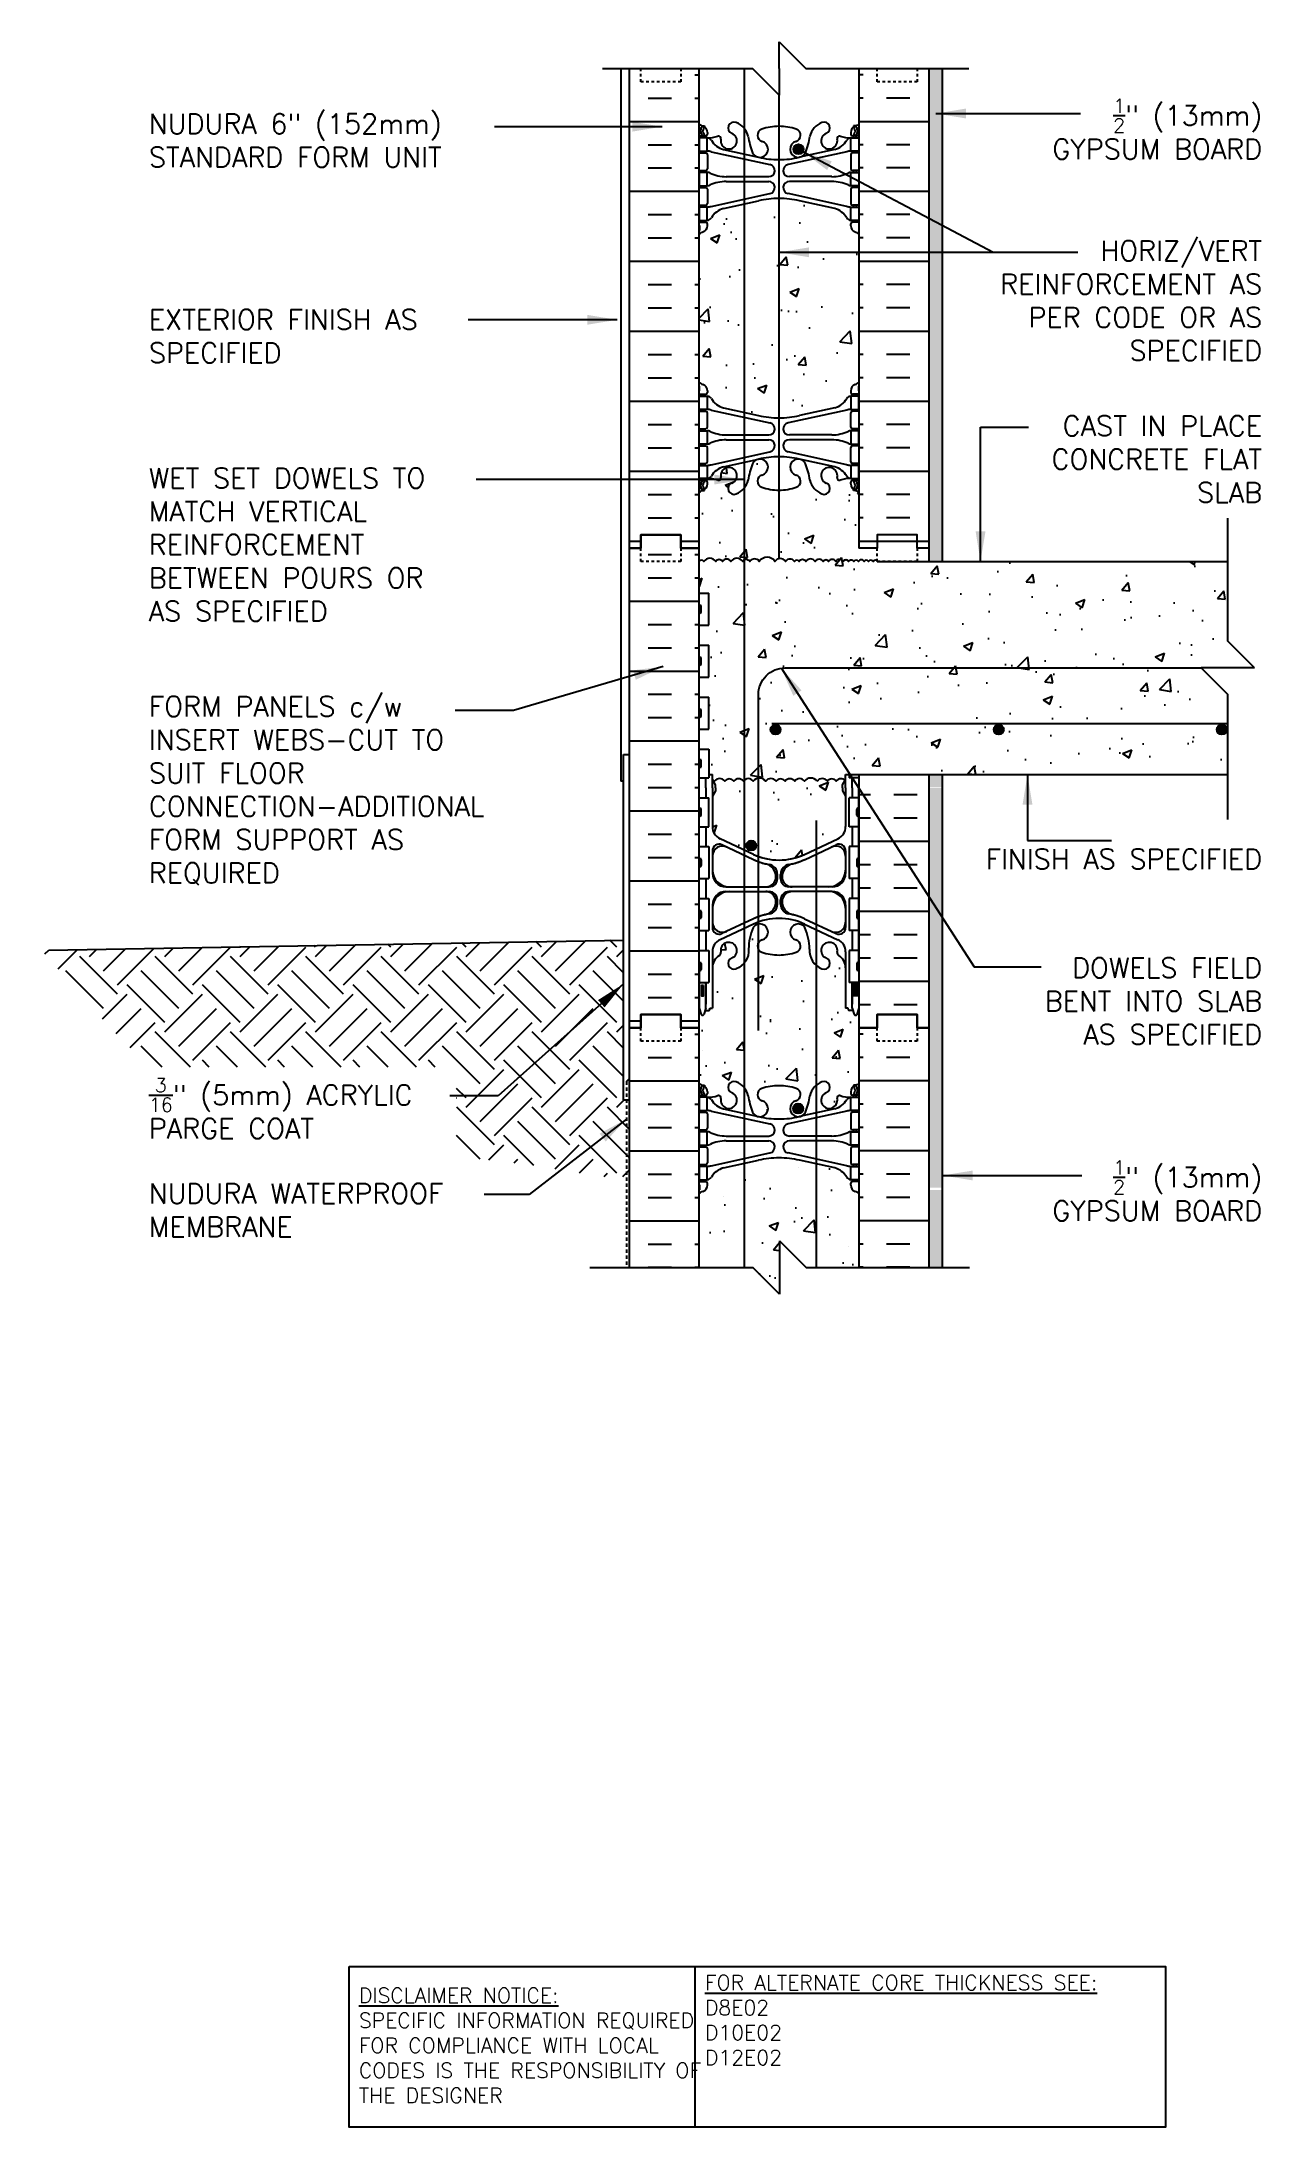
# Model space of a CAD drawing. Header units: inches. Extents: x 99.6 to 145.4, y 81.8 to 160.
import ezdxf

# ---------------------------------------------------------------- set-up
doc = ezdxf.new("R2010")
doc.units = ezdxf.units.IN
doc.header["$LTSCALE"] = 0.5
doc.header["$MEASUREMENT"] = 0
doc.linetypes.add('DASHED2', pattern=[0.375, 0.25, -0.125])
for name, color, linetype in [('HATCH', 12, 'Continuous'), ('line25', 2, 'Continuous'), ('LINE3', 3, 'Continuous'), ('LINE50', 5, 'Continuous'), ('LINE9', 9, 'Continuous'), ('TEXT', 4, 'Continuous'), ('Web_Edge', 9, 'Continuous')]:
    doc.layers.add(name, color=color, linetype=linetype)
doc.styles.add('DIM', font='romans.shx', dxfattribs={"width": 0.7})
doc.styles.add('ROMANS', font='romans.shx', dxfattribs={"height": 0.75})
doc.styles.get("Standard").update_dxf_attribs({"font": 'romans.shx', "height": 0.75})
doc.dimstyles.new('ext_12', dxfattribs={"dimscale": 12, "dimtxt": 0.09375, "dimasz": 0.09375, "dimexe": 0.09375, "dimexo": 0.0625, "dimgap": 0.0625, "dimtad": 1, "dimdec": 1, "dimzin": 3, "dimdsep": 46, "dimlunit": 4, "dimtxsty": 'DIM', "dimcen": 0.09, "dimdle": 0.09375, "dimclrt": 4, "dimadec": 0, "dimazin": 0, "dimtfac": 1, "dimtdec": 1, "dimtmove": 2, "dimatfit": 3, "dimfxl": 1, "dimfrac": 2, "dimtolj": 1, "dimtzin": 0, "dimarcsym": 0})

msp = doc.modelspace()

# ---------------------------------------------------------------- texts
at = {"layer": 'TEXT', "char_height": 0.75, "style": 'ROMANS'}
for s, insert, width, attachment_point in [('NUDURA 6" (152mm) STANDARD FORM UNIT', (103.588, 156.329), 12.95276, 4), ('\\A1;{\\H0.7x;\\S1/2;}" (13mm) GYPSUM BOARD', (145.383, 156.763), 9.23436, 6), ('HORIZ/VERT REINFORCEMENT AS PER CODE OR AS SPECIFIED', (145.383, 150.317), 11.41772, 6), ('EXTERIOR FINISH AS SPECIFIED', (103.588, 148.983), 12.95276, 4), ('\\A1;{\\H1x;CAST IN PLACE CONCRETE FLAT SLAB}', (145.383, 144.369), 9.23436, 6), ('WET SET DOWELS TO MATCH VERTICAL REINFORCEMENT BETWEEN POURS OR AS SPECIFIED', (103.584, 141.162), 12.95276, 4), ('FORM PANELS c/w INSERT WEBS-CUT TO SUIT FLOOR CONNECTION-ADDITIONAL FORM SUPPORT AS REQUIRED', (103.588, 131.932), 12.95276, 4), ('FINISH AS SPECIFIED', (145.383, 129.365), 10.51485, 6), ('DOWELS FIELD BENT INTO SLAB AS SPECIFIED ', (145.383, 124.034), 10.51485, 6), ('\\A1;{\\H0.7x;\\S1/2;}" (13mm) GYPSUM BOARD', (145.383, 116.921), 9.22072, 6)]:
    msp.add_mtext(s, dxfattribs=dict(at, insert=insert, width=width, attachment_point=attachment_point))
at = {"layer": 'TEXT', "attachment_point": 4}
for s, insert, char_height, width in [('\\A1;{\\H0.7x;\\S3/16;}" (5mm) ACRYLIC PARGE COAT', (103.588, 120.01), 0.75, 12.12771), ('NUDURA WATERPROOF MEMBRANE', (103.588, 116.19), 0.75, 15.29547), ('{\\LDISCLAIMER NOTICE:}\\PSPECIFIC INFORMATION REQUIRED FOR COMPLIANCE WITH LOCAL CODES IS THE RESPONSIBILITY OF THE DESIGNER', (111.472, 84.846), 0.5625, 14.00235), ('{\\LFOR ALTERNATE CORE THICKNESS SEE:\\P}D8E02\\PD10E02\\PD12E02', (124.464, 85.798), 0.5625, 23.33295)]:
    msp.add_mtext(s, dxfattribs=dict(at, insert=insert, char_height=char_height, width=width))

# ---------------------------------------------------------------- hatches: boundary and pattern name
at = {"layer": 'HATCH'}
h = msp.add_hatch(dxfattribs=at)
h.set_pattern_fill('INSUL', color=256, scale=7, style=0)
h.set_pattern_definition([(360, (-2801.9145, 556.044), (-3e-16, -2.625), []), (360, (-2801.9145, 555.169), (-3e-16, -2.625), [0.875, -0.875]), (360, (-2801.9145, 554.294), (-3e-16, -2.625), [0.875, -0.875])])
h.paths.add_polyline_path([(121.622, 141.034), (122.06, 141.034), (122.06, 141.534), (123.56, 141.534), (123.56, 141.034), (124.247, 141.034), (124.247, 159.034), (123.56, 159.034), (123.56, 158.534), (122.06, 158.534), (122.06, 159.034), (121.622, 159.034)])
h = msp.add_hatch(dxfattribs=at)
h.set_pattern_fill('INSUL', color=256, scale=7, style=0)
h.set_pattern_definition([(180, (3056.4086, 556.044), (-3e-16, -2.625), []), (180, (3056.4086, 555.169), (-3e-16, -2.625), [0.875, -0.875]), (180, (3056.4086, 554.294), (-3e-16, -2.625), [0.875, -0.875])])
h.paths.add_polyline_path([(132.872, 159.034), (132.435, 159.034), (132.435, 158.534), (130.935, 158.534), (130.935, 159.034), (130.247, 159.034), (130.247, 141.034), (130.935, 141.034), (130.935, 140.534), (132.435, 140.534), (132.435, 141.034), (132.872, 141.034)])
h = msp.add_hatch(dxfattribs=at)
h.set_pattern_fill('AR-SAND', color=256, scale=0.5, style=0)
h.set_pattern_definition([(37.5, (-98.5193, 2.6143), (-0.0314967, 0.9634119), [0, -0.76, 0, -0.85, 0, -0.8125]), (7.5, (-98.5193, 2.6143), (0.8848884, 1.411073), [0, -0.41, 0, -0.685, 0, -0.2625]), (327.5, (-99.1343, 2.6143), (1.557071, 0.0028295), [0, -0.25, 0, -0.9, 0, -1.175]), (317.5, (-99.1343, 2.6143), (1.503063, 0.438838), [0, -0.125, 0, -0.59, 0, -0.675])])
h.paths.add_polyline_path([(133.372, 116.947), (132.872, 116.947), (132.872, 114.034), (133.372, 114.034)])
h.paths.add_polyline_path([(133.372, 132.534), (132.872, 132.534), (132.872, 132.06), (133.372, 132.06)])
h.paths.add_polyline_path([(133.372, 117.034), (132.872, 117.034), (132.872, 132.034), (133.372, 132.034)])
h.paths.add_polyline_path([(133.372, 140.534), (132.872, 140.534), (132.872, 159.034), (133.372, 159.034)])
h = msp.add_hatch(dxfattribs=at)
h.set_pattern_fill('AR-CONC', color=256, scale=0.5)
h.paths.add_polyline_path([(130.247, 152.816, 0.082415), (130.104, 152.895, -0.317837), (129.937, 153.131), (129.937, 153.198, -0.414214), (130, 153.261), (130.047, 153.261), (130.047, 153.331), (129.942, 153.331, -0.188973), (129.786, 153.425, 0.196323), (129.337, 153.772), (128.015, 154.062, 0.057795), (127.247, 154.151, 0.057795), (126.479, 154.062), (125.157, 153.772, 0.196323), (124.708, 153.425, -0.188973), (124.552, 153.331), (124.447, 153.331), (124.447, 153.261), (124.495, 153.261, -0.414214), (124.557, 153.198), (124.557, 153.131, -0.317837), (124.39, 152.895, 0.082415), (124.247, 152.816), (124.247, 147.253, 0.082415), (124.39, 147.174, -0.317837), (124.557, 146.938), (124.557, 146.871, -0.414214), (124.495, 146.808), (124.447, 146.808), (124.447, 146.738), (124.552, 146.738, -0.188973), (124.708, 146.643, 0.196323), (125.157, 146.297), (126.479, 146.007, 0.057795), (127.247, 145.918, 0.057795), (128.015, 146.007), (129.337, 146.297, 0.196323), (129.786, 146.643, -0.188973), (129.942, 146.738), (130.047, 146.738), (130.047, 146.808), (130, 146.808, -0.414214), (129.937, 146.871), (129.937, 146.938, -0.317837), (130.104, 147.174, 0.082415), (130.247, 147.253)])
h.paths.add_polyline_path([(130.247, 143.123, 0.064398), (130.137, 143.189), (130.047, 143.189), (130.047, 143.231, -0.249069), (129.937, 143.438), (129.937, 143.506, -0.414214), (130, 143.568), (130.047, 143.568), (130.047, 143.638), (129.942, 143.638, 0.10046), (129.548, 143.581, -0.601435), (129.429, 143.686, 2.182095), (129.019, 143.473, -1), (128.855, 143.065, -0.24438), (128.407, 143.585, 0.053157), (128.241, 144.199, 0.223253), (128.041, 144.364), (128.021, 144.369, 0.955472), (127.883, 143.775, -0.735593), (127.896, 143.317, -0.082755), (127.247, 143.209, -0.082755), (126.598, 143.317, -0.735593), (126.611, 143.775, 0.955472), (126.473, 144.369), (126.453, 144.364, 0.223253), (126.253, 144.199, 0.053157), (126.087, 143.585, -0.24438), (125.639, 143.065, -1), (125.475, 143.473, 2.182095), (125.065, 143.686, -0.601435), (124.946, 143.581, 0.10046), (124.552, 143.638), (124.447, 143.638), (124.447, 143.568), (124.495, 143.568, -0.414214), (124.557, 143.506), (124.557, 143.438, -0.249069), (124.447, 143.231), (124.447, 143.189), (124.357, 143.189, 0.064398), (124.247, 143.123), (124.247, 141.034), (124.247, 140.535, -0.518439), (124.429, 140.535, -0.520567), (124.874, 140.535, -0.520567), (125.119, 140.535, -0.520567), (125.443, 140.535, -0.520567), (125.885, 140.535, -0.520567), (126.151, 140.535, -0.520567), (126.505, 140.535, -0.520567), (127.095, 140.535, -0.520567), (127.494, 140.535, -0.520567), (127.826, 140.535, -0.520567), (127.997, 140.535, -0.520567), (128.25, 140.535, -0.520567), (128.598, 140.535, -0.520567), (128.908, 140.535, -0.520567), (129.106, 140.535, -0.520567), (129.373, 140.535, -0.520567), (129.653, 140.535, -0.520567), (129.859, 140.535, -0.520567), (130.054, 140.535, -0.520567), (130.23, 140.535, -0.520567), (130.441, 140.535, -0.520567), (130.606, 140.535, -0.520567), (130.788, 140.535, -0.507509), (130.935, 140.538), (130.935, 141.034), (130.247, 141.034)])
h.paths.add_polyline_path([(144.098, 140.534), (130.935, 140.534), (130.935, 140.538, 0.507509), (130.788, 140.535, 0.520567), (130.606, 140.535, 0.520567), (130.441, 140.535, 0.520567), (130.23, 140.535, 0.520567), (130.054, 140.535, 0.520567), (129.859, 140.535, 0.520567), (129.653, 140.535, 0.520567), (129.373, 140.535, 0.520567), (129.106, 140.535, 0.520567), (128.908, 140.535, 0.520567), (128.598, 140.535, 0.520567), (128.25, 140.535, 0.520567), (127.997, 140.535, 0.520567), (127.826, 140.535, 0.520567), (127.494, 140.535, 0.520567), (127.095, 140.535, 0.520567), (126.505, 140.535, 0.520567), (126.151, 140.535, 0.520567), (125.885, 140.535, 0.520567), (125.443, 140.535, 0.520567), (125.119, 140.535, 0.520567), (124.874, 140.535, 0.520567), (124.429, 140.535, 0.518439), (124.247, 140.535), (124.247, 139.339), (124.612, 139.339), (124.612, 138.139), (124.247, 138.139), (124.247, 137.389), (124.612, 137.389), (124.612, 136.189), (124.247, 136.189), (124.247, 135.439), (124.612, 135.439), (124.612, 134.239), (124.247, 134.239), (124.247, 133.489), (124.612, 133.489), (124.612, 132.534), (124.747, 132.534), (124.747, 132.347), (124.759, 132.327, -0.184258), (124.822, 132.284, -0.520567), (125.215, 132.284, -0.520567), (125.547, 132.284, -0.520567), (125.909, 132.284, -0.520567), (126.281, 132.284, -0.520567), (126.747, 132.284, -0.520567), (127.14, 132.284, -0.520567), (127.471, 132.284, -0.520567), (127.834, 132.284, -0.520567), (128.206, 132.284, -0.520567), (128.672, 132.284, -0.520567), (129.065, 132.284, -0.520567), (129.396, 132.284, -0.458346), (129.73, 132.318), (129.747, 132.347), (129.747, 132.534), (129.882, 132.534), (130.247, 132.534), (144.098, 132.534), (144.098, 135.534), (143.098, 136.534), (145.098, 136.534), (144.098, 137.534)])
h.paths.add_polyline_path([(129.747, 131.722), (129.627, 131.922), (129.627, 132.034), (129.627, 132.147), (129.73, 132.318, 0.458346), (129.396, 132.284, 0.520567), (129.065, 132.284, 0.520567), (128.672, 132.284, 0.520567), (128.206, 132.284, 0.520567), (127.834, 132.284, 0.520567), (127.471, 132.284, 0.520567), (127.14, 132.284, 0.520567), (126.747, 132.284, 0.520567), (126.281, 132.284, 0.520567), (125.909, 132.284, 0.520567), (125.547, 132.284, 0.520567), (125.215, 132.284, 0.520567), (124.822, 132.284, 0.184258), (124.759, 132.327), (124.867, 132.147), (124.867, 132.034), (124.867, 131.922), (124.747, 131.722), (124.747, 130.581, 0.291097), (125.035, 130.128), (126.293, 129.54, 0.093369), (127.1, 129.332, 0.016332), (127.247, 129.327, 0.109869), (128.201, 129.54), (129.459, 130.128, 0.291097), (129.747, 130.581)])
h.paths.add_polyline_path([(129.747, 125.279, 0.258958), (129.488, 125.745, -0.31131), (129.431, 125.875, 2.127293), (129.019, 125.651, -1), (128.855, 125.242, -0.325306), (128.389, 125.985, 0.10488), (128.216, 126.796, 1.422913), (127.883, 126.329, -0.735593), (127.896, 125.871, -0.082755), (127.247, 125.763, -0.082755), (126.598, 125.871, -0.735593), (126.611, 126.329, 1.422913), (126.278, 126.796, 0.10488), (126.105, 125.985, -0.325306), (125.639, 125.242, -1), (125.475, 125.651, 2.127293), (125.063, 125.875, -0.31131), (125.006, 125.745, 0.258958), (124.747, 125.279), (124.747, 123.763), (124.647, 123.763), (124.647, 123.733, -0.414214), (124.597, 123.683), (124.471, 123.683), (124.422, 123.533, -0.6), (124.322, 123.533), (124.247, 123.763), (124.247, 120.945, 0.064398), (124.357, 120.879), (124.447, 120.879), (124.447, 120.838, -0.249069), (124.557, 120.631), (124.557, 120.563, -0.414214), (124.495, 120.501), (124.447, 120.501), (124.447, 120.431), (124.552, 120.431, 0.10046), (124.946, 120.488, -0.601435), (125.065, 120.383, 2.182095), (125.475, 120.596, -1), (125.639, 121.004, -0.24438), (126.087, 120.484, 0.053157), (126.253, 119.87, 0.223253), (126.453, 119.705), (126.473, 119.7, 0.955472), (126.611, 120.294, -0.735593), (126.598, 120.752, -0.082755), (127.247, 120.86, -0.082755), (127.896, 120.752, -0.735593), (127.883, 120.294, 0.955472), (128.021, 119.7), (128.041, 119.705, 0.223253), (128.241, 119.87, 0.053157), (128.407, 120.484, -0.24438), (128.855, 121.004, -1), (129.019, 120.596, 2.182095), (129.429, 120.383, -0.601435), (129.548, 120.488, 0.10046), (129.942, 120.431), (130.047, 120.431), (130.047, 120.501), (130, 120.501, -0.414214), (129.937, 120.563), (129.937, 120.631, -0.249069), (130.047, 120.838), (130.047, 120.879), (130.137, 120.879, 0.064398), (130.247, 120.945), (130.247, 123.034), (130.247, 123.763), (130.172, 123.533, -0.6), (130.072, 123.533), (130.023, 123.683), (129.897, 123.683, -0.414214), (129.847, 123.733), (129.847, 123.763), (129.747, 123.763)])
h.paths.add_polyline_path([(130.247, 116.816, 0.082415), (130.104, 116.895, -0.317837), (129.937, 117.131), (129.937, 117.198, -0.414214), (130, 117.261), (130.047, 117.261), (130.047, 117.331), (129.942, 117.331, -0.188973), (129.786, 117.425, 0.196323), (129.337, 117.772), (128.015, 118.062, 0.057795), (127.247, 118.151, 0.057795), (126.479, 118.062), (125.157, 117.772, 0.196323), (124.708, 117.425, -0.188973), (124.552, 117.331), (124.447, 117.331), (124.447, 117.261), (124.495, 117.261, -0.414214), (124.557, 117.198), (124.557, 117.131, -0.317837), (124.39, 116.895, 0.082415), (124.247, 116.816), (124.247, 114.034), (126.268, 114.034), (127.268, 113.034), (127.268, 115.034), (128.268, 114.034), (130.247, 114.034)])
h = msp.add_hatch(dxfattribs=at)
h.set_pattern_fill('INSUL', color=256, scale=7, style=0)
h.set_pattern_definition([(0, (-2801.9145, 538.044), (0, -2.625), []), (0, (-2801.9145, 537.169), (0, -2.625), [0.875, -0.875]), (0, (-2801.9145, 536.294), (0, -2.625), [0.875, -0.875])])
h.paths.add_polyline_path([(121.622, 123.034), (122.06, 123.034), (122.06, 123.534), (123.56, 123.534), (123.56, 123.034), (124.247, 123.034), (124.247, 141.034), (123.56, 141.034), (123.56, 141.534), (122.06, 141.534), (122.06, 141.034), (121.622, 141.034)])
h = msp.add_hatch(dxfattribs=at)
h.set_pattern_fill('INSUL', color=256, scale=7, style=0)
h.set_pattern_definition([(0, (122.8095, 140.5345), (0, -2.625), []), (0, (122.8095, 139.6595), (0, -2.625), [0.875, -0.875]), (0, (122.8095, 138.7845), (0, -2.625), [0.875, -0.875])])
h.paths.add_polyline_path([(130.247, 123.034), (130.935, 123.034), (130.935, 123.534), (132.435, 123.534), (132.435, 123.034), (132.872, 123.034), (132.872, 132.534), (130.247, 132.534)])
h = msp.add_hatch(dxfattribs=at)
h.set_pattern_fill('EARTH', color=256, scale=8, angle=45, style=0)
h.set_pattern_definition([(45, (26.0483, -13.95), (2e-16, 2.828427), [2, -2]), (45, (25.518, -13.4196), (2e-16, 2.828427), [2, -2]), (45, (24.9877, -12.8893), (2e-16, 2.828427), [2, -2]), (135, (24.9877, -12.5357), (-2.828427, 4e-16), [2, -2]), (135, (25.518, -12.0054), (-2.828427, 4e-16), [2, -2]), (135, (26.0483, -11.475), (-2.828427, 4e-16), [2, -2])])
h.paths.add_polyline_path([(115.143, 121.559), (115.143, 118.2), (115.324, 118.182), (115.606, 118.153), (115.898, 118.122), (116.196, 118.09), (116.497, 118.057), (116.797, 118.022), (117.096, 117.986), (117.41, 117.946), (117.756, 117.9), (118.154, 117.843), (118.62, 117.772), (119.175, 117.686), (119.836, 117.58), (120.622, 117.451), (121.622, 117.451), (121.622, 120.326), (121.414, 120.326), (121.414, 126.326), (99.568, 125.944), (99.888, 125.576), (100.473, 124.908), (100.99, 124.322), (101.448, 123.809), (101.856, 123.36), (102.225, 122.966), (102.562, 122.617), (102.877, 122.303), (103.177, 122.017), (103.464, 121.757), (103.693, 121.559)])
at = {"layer": 'LINE3'}
h = msp.add_hatch(color=256, dxfattribs=at)
h.paths.add_polyline_path([(128.161, 155.963, -0.831395), (127.793, 155.963)])
h.paths.add_polyline_path([(128.165, 155.997, -0.045935), (128.161, 155.963), (127.793, 155.963, -0.045935), (127.79, 155.997, -1)])
for points in [[(127.306, 134.222, 1), (126.931, 134.222, 1)], [(135.681, 134.222, 1), (135.306, 134.222, 1)], [(144.056, 134.222, 1), (143.681, 134.222, 1)], [(126.391, 129.869, 1), (126.016, 129.869, 1)], [(128.153, 120, 1), (127.778, 120, 1)]]:
    msp.add_hatch(color=256, dxfattribs=at).paths.add_polyline_path(points)

# ---------------------------------------------------------------- linework, layer by layer
at = {"layer": 'HATCH'}
for p, q in [((124.085, 122.794), (124.247, 122.794)), ((124.381, 122.198), (124.381, 122.198)), ((130.409, 122.794), (130.247, 122.794)), ((122.335, 121.919), (123.21, 121.919)), ((124.085, 121.919), (124.247, 121.919)), ((130.409, 121.919), (130.247, 121.919)), ((132.159, 121.919), (131.284, 121.919)), ((121.622, 121.044), (124.247, 121.044)), ((126.284, 120.664), (126.284, 120.664)), ((132.872, 121.044), (130.247, 121.044)), ((122.335, 120.169), (123.21, 120.169)), ((124.085, 120.169), (124.247, 120.169)), ((128.329, 119.811), (128.329, 119.811)), ((130.409, 120.169), (130.247, 120.169)), ((132.159, 120.169), (131.284, 120.169)), ((122.335, 119.294), (123.21, 119.294)), ((124.085, 119.294), (124.247, 119.294)), ((125.443, 119.667), (125.443, 119.667)), ((130.409, 119.294), (130.247, 119.294)), ((132.159, 119.294), (131.284, 119.294)), ((121.622, 118.419), (124.247, 118.419)), ((132.872, 118.419), (130.247, 118.419)), ((122.335, 117.544), (123.21, 117.544)), ((124.085, 117.544), (124.247, 117.544)), ((127.964, 117.798), (127.964, 117.798)), ((130.409, 117.544), (130.247, 117.544)), ((132.159, 117.544), (131.284, 117.544)), ((122.335, 116.669), (123.21, 116.669)), ((124.085, 116.669), (124.247, 116.669)), ((125.17, 116.697), (125.17, 116.697)), ((130.409, 116.669), (130.247, 116.669)), ((132.159, 116.669), (131.284, 116.669)), ((121.622, 115.794), (124.247, 115.794)), ((132.872, 115.794), (130.247, 115.794)), ((122.335, 114.919), (123.21, 114.919)), ((124.085, 114.919), (124.247, 114.919)), ((129.867, 114.836), (129.867, 114.836)), ((130.409, 114.919), (130.247, 114.919)), ((132.159, 114.919), (131.284, 114.919)), ((122.335, 114.044), (123.21, 114.044)), ((124.085, 114.044), (124.247, 114.044)), ((130.409, 114.044), (130.247, 114.044)), ((132.159, 114.044), (131.284, 114.044))]:
    msp.add_line(p, q, dxfattribs=at)
for points in [[(130.937, 140.535, 0.520567), (130.788, 140.535, 0.520567), (130.606, 140.535, 0.520567), (130.441, 140.535, 0.520567), (130.23, 140.535, 0.520567), (130.054, 140.535, 0.520567), (129.859, 140.535, 0.520567), (129.653, 140.535, 0.520567), (129.373, 140.535, 0.520567), (129.106, 140.535, 0.520567), (128.908, 140.535, 0.520567), (128.598, 140.535, 0.520567), (128.25, 140.535, 0.520567), (127.997, 140.535, 0.520567), (127.826, 140.535, 0.520567), (127.494, 140.535, 0.520567), (127.095, 140.535, 0.520567), (126.505, 140.535, 0.520567), (126.151, 140.535, 0.520567), (125.885, 140.535, 0.520567), (125.443, 140.535, 0.520567), (125.119, 140.535, 0.520567), (124.874, 140.535, 0.520567), (124.429, 140.535, 0.520567), (124.247, 140.535)], [(126.747, 132.284, 0.520567), (126.281, 132.284, 0.520567), (125.909, 132.284, 0.520567), (125.547, 132.284, 0.520567), (125.215, 132.284, 0.520567), (124.822, 132.284, 0.212897), (124.747, 132.329, 0.212897)], [(128.672, 132.284, 0.520567), (128.206, 132.284, 0.520567), (127.834, 132.284, 0.520567), (127.471, 132.284, 0.520567), (127.14, 132.284, 0.520567), (126.747, 132.284, 0.212897), (126.672, 132.329, 0.212897)], [(129.747, 132.3, 0.493322), (129.396, 132.284, 0.520567), (129.065, 132.284, 0.520567), (128.672, 132.284)]]:
    msp.add_lwpolyline(points, format="xyb", dxfattribs=at)
at = {"layer": 'line25'}
for p, q in [((124.247, 141.034), (124.247, 159.034)), ((130.247, 159.034), (130.247, 141.034)), ((124.247, 123.034), (124.247, 141.034)), ((130.935, 140.534), (144.098, 140.534)), ((124.247, 139.339), (124.612, 139.339)), ((124.612, 138.139), (124.612, 139.339)), ((124.247, 138.139), (124.612, 138.139)), ((124.247, 137.389), (124.612, 137.389)), ((124.612, 136.189), (124.612, 137.389)), ((124.247, 136.189), (124.612, 136.189)), ((124.247, 135.439), (124.612, 135.439)), ((124.612, 134.239), (124.612, 135.439)), ((124.247, 117.034), (124.247, 135.034)), ((124.247, 134.239), (124.612, 134.239)), ((124.247, 133.489), (124.612, 133.489)), ((124.612, 133.489), (124.612, 132.409)), ((124.247, 132.409), (124.612, 132.409)), ((124.612, 132.534), (124.747, 132.534)), ((129.747, 132.534), (144.098, 132.534)), ((129.882, 132.534), (129.882, 132.409)), ((129.882, 132.534), (130.247, 132.534)), ((130.247, 132.409), (129.882, 132.409)), ((130.247, 132.534), (130.247, 123.034)), ((124.247, 131.659), (124.612, 131.659)), ((124.612, 130.579), (124.612, 131.659)), ((129.882, 130.579), (129.882, 131.659)), ((130.247, 131.659), (129.882, 131.659)), ((124.247, 130.579), (124.612, 130.579)), ((130.247, 130.579), (129.882, 130.579)), ((124.247, 129.829), (124.612, 129.829)), ((124.612, 129.829), (124.612, 128.629)), ((129.882, 129.829), (129.882, 128.629)), ((130.247, 129.829), (129.882, 129.829)), ((124.247, 128.629), (124.612, 128.629)), ((130.247, 128.629), (129.882, 128.629)), ((124.247, 127.879), (124.612, 127.879)), ((124.612, 127.879), (124.612, 126.679)), ((129.882, 127.879), (129.882, 126.679)), ((130.247, 127.879), (129.882, 127.879)), ((124.247, 126.679), (124.612, 126.679)), ((130.247, 126.679), (129.882, 126.679)), ((124.247, 125.929), (124.612, 125.929)), ((124.612, 125.929), (124.612, 124.729)), ((130.247, 125.929), (129.882, 125.929)), ((129.882, 125.929), (129.882, 124.729)), ((124.247, 124.729), (124.612, 124.729)), ((130.247, 124.729), (129.882, 124.729)), ((124.247, 114.034), (124.247, 123.034)), ((130.247, 123.034), (130.247, 114.034))]:
    msp.add_line(p, q, dxfattribs=at)
at = {"layer": 'LINE3'}
for p, q in [((125.945, 114.034), (125.945, 159.034)), ((127.247, 140.634), (127.247, 158.034)), ((144.098, 134.44), (126.973, 134.44)), ((128.653, 114.034), (128.653, 130.805))]:
    msp.add_line(p, q, dxfattribs=at)
at = {"layer": 'LINE3', "linetype": 'Continuous'}
msp.add_lwpolyline([(126.473, 122.925), (126.473, 135.536, -0.414214), (127.473, 136.536), (143.098, 136.534)], format="xyb", dxfattribs=at)
at = {"layer": 'LINE3'}
for centre in [(127.977, 155.997), (127.118, 134.222), (135.493, 134.222), (143.868, 134.222), (126.203, 129.869), (127.966, 120)]:
    msp.add_circle(centre, 0.188, dxfattribs=at)
at = {"layer": 'LINE50'}
for p, q in [((121.622, 159.034), (121.622, 141.034)), ((132.872, 159.034), (132.872, 141.034)), ((121.622, 141.034), (121.622, 123.034)), ((132.872, 132.534), (132.872, 123.034)), ((99.833, 125.949), (121.414, 126.326)), ((121.622, 123.034), (121.622, 114.034)), ((132.872, 123.034), (132.872, 114.034))]:
    msp.add_line(p, q, dxfattribs=at)
for points in [[(124.247, 141.034), (123.56, 141.034), (123.56, 141.534), (122.06, 141.534), (122.06, 141.034), (121.622, 141.034)], [(121.622, 141.034), (122.06, 141.034), (122.06, 141.534), (123.56, 141.534), (123.56, 141.034), (124.247, 141.034)], [(121.622, 141.034), (122.06, 141.034), (122.06, 141.534), (123.56, 141.534), (123.56, 141.034), (124.247, 141.034)], [(132.872, 141.034), (132.435, 141.034), (132.435, 141.534), (130.935, 141.534), (130.935, 141.034), (130.247, 141.034)], [(121.622, 123.034), (122.06, 123.034), (122.06, 123.534), (123.56, 123.534), (123.56, 123.034), (124.247, 123.034)], [(124.247, 123.034), (123.56, 123.034), (123.56, 123.534), (122.06, 123.534), (122.06, 123.034), (121.622, 123.034)], [(132.872, 123.034), (132.435, 123.034), (132.435, 123.534), (130.935, 123.534), (130.935, 123.034), (130.247, 123.034)], [(130.247, 123.034), (130.935, 123.034), (130.935, 123.534), (132.435, 123.534), (132.435, 123.034), (132.872, 123.034)]]:
    msp.add_lwpolyline(points, dxfattribs=at)
at = {"layer": 'LINE9'}
for p, q in [((127.247, 160.034), (128.247, 159.034)), ((127.247, 159.034), (127.247, 160.034)), ((120.622, 159.034), (126.247, 159.034)), ((121.31, 159.034), (121.31, 132.284)), ((127.247, 158.034), (126.247, 159.034)), ((127.247, 159.034), (127.247, 158.034)), ((128.247, 159.034), (134.372, 159.034)), ((133.372, 159.034), (133.372, 140.534)), ((144.098, 137.534), (144.098, 142.159)), ((132.872, 141.034), (132.872, 140.534)), ((124.247, 138.629), (124.247, 138.849)), ((124.247, 138.794), (124.247, 138.794)), ((124.247, 138.684), (124.247, 138.684)), ((124.287, 138.889), (124.287, 138.889)), ((124.287, 138.589), (124.287, 138.589)), ((124.327, 138.629), (124.327, 138.849)), ((145.098, 136.534), (144.098, 137.534)), ((124.247, 136.679), (124.247, 136.899)), ((124.247, 136.844), (124.247, 136.844)), ((124.247, 136.734), (124.247, 136.734)), ((124.287, 136.939), (124.287, 136.939)), ((124.287, 136.639), (124.287, 136.639)), ((124.327, 136.679), (124.327, 136.899)), ((145.098, 136.534), (143.098, 136.534)), ((143.098, 136.534), (144.098, 135.534)), ((144.098, 130.848), (144.098, 135.534)), ((124.247, 134.729), (124.247, 134.949)), ((124.247, 134.894), (124.247, 134.894)), ((124.247, 134.784), (124.247, 134.784)), ((124.287, 134.989), (124.287, 134.989)), ((124.287, 134.689), (124.287, 134.689)), ((124.327, 134.729), (124.327, 134.949)), ((121.414, 120.326), (121.414, 133.284)), ((121.414, 133.284), (121.622, 133.284)), ((124.247, 132.839), (124.247, 133.059)), ((124.287, 133.099), (124.287, 133.099)), ((124.327, 132.839), (124.327, 133.059)), ((121.414, 132.284), (121.31, 132.284)), ((124.247, 133.004), (124.247, 133.004)), ((124.247, 132.894), (124.247, 132.894)), ((124.287, 132.799), (124.287, 132.799)), ((124.747, 132.034), (124.747, 132.534)), ((124.867, 132.147), (124.747, 132.347)), ((129.627, 132.147), (129.747, 132.347)), ((129.747, 132.034), (129.747, 132.534)), ((129.747, 132.534), (129.882, 132.534)), ((133.372, 132.534), (133.372, 114.034)), ((124.747, 132.034), (124.747, 130.581)), ((124.867, 131.922), (124.747, 131.722)), ((124.867, 132.034), (124.867, 132.147)), ((124.867, 132.034), (124.867, 131.922)), ((129.627, 132.034), (129.627, 132.147)), ((129.627, 132.034), (129.627, 131.922)), ((129.627, 131.922), (129.747, 131.722)), ((129.747, 132.034), (129.747, 130.581)), ((124.247, 131.009), (124.247, 131.229)), ((124.247, 131.174), (124.247, 131.174)), ((124.247, 131.064), (124.247, 131.064)), ((124.287, 131.269), (124.287, 131.269)), ((124.287, 130.969), (124.287, 130.969)), ((124.327, 131.009), (124.327, 131.229)), ((130.167, 131.009), (130.167, 131.229)), ((130.207, 131.269), (130.207, 131.269)), ((130.207, 130.969), (130.207, 130.969)), ((130.247, 131.009), (130.247, 131.229)), ((130.247, 131.174), (130.247, 131.174)), ((130.247, 131.064), (130.247, 131.064)), ((126.293, 129.54), (125.035, 130.128)), ((126.293, 129.54), (125.035, 130.128)), ((128.201, 129.54), (129.459, 130.128)), ((128.201, 129.54), (129.459, 130.128)), ((124.247, 129.339), (124.247, 129.119)), ((124.247, 129.284), (124.247, 129.284)), ((124.247, 129.174), (124.247, 129.174)), ((124.287, 129.379), (124.287, 129.379)), ((124.327, 129.339), (124.327, 129.119)), ((124.747, 129.671), (124.747, 128.823)), ((126.293, 129.341), (125.103, 129.898)), ((126.293, 129.341), (125.103, 129.898)), ((128.201, 129.341), (129.391, 129.898)), ((128.201, 129.341), (129.391, 129.898)), ((129.747, 129.671), (129.747, 128.823)), ((130.167, 129.339), (130.167, 129.119)), ((130.207, 129.379), (130.207, 129.379)), ((130.247, 129.339), (130.247, 129.119)), ((130.247, 129.284), (130.247, 129.284)), ((130.247, 129.174), (130.247, 129.174)), ((124.287, 129.079), (124.287, 129.079)), ((127.187, 128.636), (127.187, 128.79)), ((127.307, 128.636), (127.307, 128.79)), ((130.207, 129.079), (130.207, 129.079)), ((124.747, 127.643), (124.747, 126.795)), ((125.247, 128.323), (126.875, 128.323)), ((125.247, 128.323), (126.757, 128.323)), ((125.247, 128.143), (126.875, 128.143)), ((125.247, 128.143), (126.757, 128.143)), ((127.132, 127.768), (127.132, 127.768)), ((127.187, 127.676), (127.187, 127.831)), ((127.307, 127.676), (127.307, 127.831)), ((127.362, 127.768), (127.362, 127.768)), ((129.247, 128.323), (127.62, 128.323)), ((129.247, 128.143), (127.62, 128.143)), ((129.247, 128.323), (127.737, 128.323)), ((129.247, 128.143), (127.737, 128.143)), ((129.747, 127.643), (129.747, 126.795)), ((124.247, 127.389), (124.247, 127.169)), ((124.247, 127.334), (124.247, 127.334)), ((124.247, 127.224), (124.247, 127.224)), ((124.287, 127.429), (124.287, 127.429)), ((124.287, 127.129), (124.287, 127.129)), ((124.327, 127.389), (124.327, 127.169)), ((126.293, 126.927), (125.035, 126.338)), ((126.293, 126.927), (125.035, 126.338)), ((126.293, 127.126), (125.103, 126.569)), ((126.293, 127.126), (125.103, 126.569)), ((128.201, 127.126), (129.391, 126.569)), ((128.201, 127.126), (129.391, 126.569)), ((128.201, 126.927), (129.459, 126.338)), ((128.201, 126.927), (129.459, 126.338)), ((130.167, 127.389), (130.167, 127.169)), ((130.207, 127.429), (130.207, 127.429)), ((130.207, 127.129), (130.207, 127.129)), ((130.247, 127.389), (130.247, 127.169)), ((130.247, 127.334), (130.247, 127.334)), ((130.247, 127.224), (130.247, 127.224)), ((124.247, 125.439), (124.247, 125.219)), ((124.247, 125.384), (124.247, 125.384)), ((124.247, 125.274), (124.247, 125.274)), ((124.287, 125.479), (124.287, 125.479)), ((124.327, 125.439), (124.327, 125.219)), ((124.747, 125.885), (124.747, 123.763)), ((129.747, 125.885), (129.747, 123.763)), ((130.167, 125.439), (130.167, 125.219)), ((130.207, 125.479), (130.207, 125.479)), ((130.247, 125.439), (130.247, 125.219)), ((130.247, 125.384), (130.247, 125.384)), ((130.247, 125.274), (130.247, 125.274)), ((124.287, 125.179), (124.287, 125.179)), ((124.497, 123.763), (124.497, 124.729)), ((129.997, 123.763), (129.997, 124.729)), ((130.207, 125.179), (130.207, 125.179)), ((124.247, 123.763), (124.322, 123.533)), ((124.497, 123.763), (124.422, 123.533)), ((124.471, 123.683), (124.597, 123.683)), ((124.647, 123.733), (124.647, 123.763)), ((124.647, 123.763), (124.747, 123.763)), ((124.647, 123.733), (124.647, 123.733)), ((129.847, 123.763), (129.747, 123.763)), ((129.847, 123.733), (129.847, 123.763)), ((129.847, 123.733), (129.847, 123.733)), ((130.023, 123.683), (129.897, 123.683)), ((129.997, 123.763), (130.072, 123.533)), ((130.247, 123.763), (130.172, 123.533)), ((121.414, 120.326), (121.622, 120.326)), ((127.268, 115.034), (127.268, 113.034)), ((127.268, 115.034), (128.268, 114.034)), ((120.143, 114.034), (126.268, 114.034)), ((127.268, 113.034), (126.268, 114.034)), ((128.268, 114.034), (134.393, 114.034))]:
    msp.add_line(p, q, dxfattribs=at)
at = {"layer": 'LINE9', "linetype": 'DASHED2'}
for q in [(121.622, 121.11), (121.518, 114.034)]:
    msp.add_line((121.518, 121.016), q, dxfattribs=at)
at = {"layer": 'LINE9', "linetype": 'DASHED2', "ltscale": 0.15}
for points in [[(123.56, 159.034), (123.56, 159.034), (123.56, 158.534), (122.06, 158.534), (122.06, 159.034), (122.06, 159.034)], [(132.435, 159.034), (132.435, 159.034), (132.435, 158.534), (130.935, 158.534), (130.935, 159.034), (130.935, 159.034)], [(123.56, 141.034), (123.56, 141.034), (123.56, 140.534), (122.06, 140.534), (122.06, 141.034), (122.06, 141.034)], [(132.435, 141.034), (132.435, 141.034), (132.435, 140.534), (130.935, 140.534), (130.935, 141.034), (130.935, 141.034)], [(123.56, 123.034), (123.56, 123.034), (123.56, 122.534), (122.06, 122.534), (122.06, 123.034), (122.06, 123.034)], [(132.435, 123.034), (132.435, 123.034), (132.435, 122.534), (130.935, 122.534), (130.935, 123.034), (130.935, 123.034)]]:
    msp.add_lwpolyline(points, dxfattribs=at)
at = {"layer": 'LINE9'}
for points in [[(124.497, 132.034), (124.497, 132.409)], [(129.997, 132.034), (129.997, 132.409)], [(124.497, 132.034), (124.497, 131.659)], [(129.997, 132.034), (129.997, 131.659)], [(130.247, 125.163), (130.247, 132.034)], [(124.497, 130.579), (124.497, 129.829)], [(129.997, 130.579), (129.997, 129.829)], [(124.497, 128.629), (124.497, 127.879)], [(129.997, 128.629), (129.997, 127.879)], [(124.497, 126.679), (124.497, 125.929)], [(129.997, 126.679), (129.997, 125.929)], [(124.247, 125.163), (124.247, 123.763)], [(124.497, 124.729), (124.497, 123.913)], [(129.997, 124.729), (129.997, 123.913)], [(130.247, 125.163), (130.247, 123.763)]]:
    msp.add_lwpolyline(points, dxfattribs=at)
for points in [[(126.105, 125.985, -0.325312), (125.639, 125.242)], [(128.389, 125.985, 0.325312), (128.855, 125.242)]]:
    msp.add_lwpolyline(points, format="xyb", dxfattribs=at)
for points in [[(124.407, 124.613), (124.337, 124.613), (124.337, 124.233), (124.407, 124.233)], [(130.047, 124.673), (130.197, 124.673), (130.197, 124.233), (130.047, 124.233)], [(130.087, 124.613), (130.157, 124.613), (130.157, 124.233), (130.087, 124.233)]]:
    msp.add_lwpolyline(points, close=True, dxfattribs=at)
for centre, radius, start, end in [((124.287, 138.849), 0.04, 90, 180), ((124.287, 138.629), 0.04, 180, 270), ((124.287, 138.849), 0.04, 360, 90), ((124.287, 138.629), 0.04, 270, 0), ((124.287, 136.899), 0.04, 90, 180), ((124.287, 136.679), 0.04, 180, 270), ((124.287, 136.899), 0.04, 360, 90), ((124.287, 136.679), 0.04, 270, 0), ((124.287, 134.949), 0.04, 90, 180), ((124.287, 134.729), 0.04, 180, 270), ((124.287, 134.949), 0.04, 360, 90), ((124.287, 134.729), 0.04, 270, 0), ((124.287, 133.059), 0.04, 90, 180), ((124.287, 133.059), 0.04, 360, 90), ((124.287, 132.839), 0.04, 180, 270), ((124.287, 132.839), 0.04, 270, 0), ((124.287, 131.229), 0.04, 90, 180), ((124.287, 131.009), 0.04, 180, 270), ((124.287, 131.229), 0.04, 360, 90), ((124.287, 131.009), 0.04, 270, 0), ((130.207, 131.229), 0.04, 90, 180), ((130.207, 131.009), 0.04, 180, 270), ((130.207, 131.229), 0.04, 0, 90), ((130.207, 131.009), 0.04, 270, 0), ((125.247, 130.581), 0.5, 180, 244.92041), ((124.997, 129.671), 0.25, 64.92041, 180), ((129.497, 129.671), 0.25, 360, 115.07959), ((129.247, 130.581), 0.5, 295.07959, 360), ((124.287, 129.339), 0.04, 90, 180), ((124.287, 129.339), 0.04, 0, 90), ((125.122, 129.475), 0.375, 64.92041, 180), ((125.122, 129.475), 0.375, 64.92041, 180), ((127.247, 131.577), 2.25, 244.92041, 270), ((127.247, 131.577), 2.25, 244.92041, 266.25721), ((127.247, 131.379), 2.25, 244.92041, 260.46127), ((127.247, 131.379), 2.25, 244.92041, 257.0773), ((126.632, 128.698), 0.5, 0, 77.0773), ((126.632, 128.698), 0.5, 35.59938, 77.0773), ((126.812, 128.79), 0.375, 0, 80.46127), ((127.247, 131.577), 2.25, 270, 295.07959), ((127.682, 128.79), 0.375, 99.53873, 180), ((127.862, 128.698), 0.5, 102.9227, 180), ((127.247, 131.577), 2.25, 273.74279, 295.07959), ((127.862, 128.698), 0.5, 102.9227, 144.40062), ((127.247, 131.379), 2.25, 279.53873, 295.07959), ((127.247, 131.379), 2.25, 282.9227, 295.07959), ((129.372, 129.475), 0.375, 0, 115.07959), ((129.372, 129.475), 0.375, 0, 115.07959), ((130.207, 129.339), 0.04, 90, 180), ((130.207, 129.339), 0.04, 360, 90), ((124.287, 129.119), 0.04, 180, 270), ((124.287, 129.119), 0.04, 270, 0), ((125.372, 128.948), 0.625, 180, 270), ((125.372, 128.948), 0.625, 180, 270), ((125.247, 128.823), 0.5, 180, 270), ((125.247, 128.823), 0.5, 180, 270), ((126.757, 128.698), 0.375, 270, 0), ((126.757, 128.698), 0.375, 270, 296.81181), ((126.875, 128.636), 0.312, 270, 0), ((127.62, 128.636), 0.312, 180, 270), ((127.737, 128.698), 0.375, 180, 270), ((127.737, 128.698), 0.375, 243.18819, 270), ((129.122, 128.948), 0.625, 270, 0), ((129.122, 128.948), 0.625, 270, 0), ((129.247, 128.823), 0.5, 270, 360), ((129.247, 128.823), 0.5, 270, 360), ((130.207, 129.119), 0.04, 180, 270), ((130.207, 129.119), 0.04, 270, 0), ((125.372, 127.518), 0.625, 90, 180), ((125.247, 127.643), 0.5, 90, 180), ((125.372, 127.518), 0.625, 90, 180), ((125.247, 127.643), 0.5, 90, 180), ((126.632, 127.768), 0.5, 282.9227, 0), ((126.757, 127.768), 0.375, 0, 90), ((126.757, 127.768), 0.375, 70.41787, 90), ((126.812, 127.676), 0.375, 279.53873, 0), ((126.875, 127.831), 0.312, 0, 90), ((127.62, 127.831), 0.312, 90, 180), ((127.682, 127.676), 0.375, 180, 260.46127), ((127.737, 127.768), 0.375, 90, 180), ((127.862, 127.768), 0.5, 180, 257.0773), ((127.737, 127.768), 0.375, 90, 109.58213), ((129.122, 127.518), 0.625, 360, 90), ((129.122, 127.518), 0.625, 360, 90), ((129.247, 127.643), 0.5, 360, 90), ((129.247, 127.643), 0.5, 360, 90), ((124.287, 127.389), 0.04, 90, 180), ((124.287, 127.169), 0.04, 180, 270), ((124.287, 127.389), 0.04, 0, 90), ((124.287, 127.169), 0.04, 270, 0), ((125.122, 126.991), 0.375, 180, 295.07959), ((125.122, 126.991), 0.375, 180, 295.07959), ((124.997, 126.795), 0.25, 180, 295.07959), ((128.105, 125.984), 2, 156.03617, 179.98544), ((126.529, 126.623), 0.305, 285.72535, 145.32968), ((127.247, 125.088), 2.25, 99.53873, 115.07959), ((127.247, 125.088), 2.25, 103.25382, 115.07959), ((127.247, 124.889), 2.25, 90, 115.07959), ((127.247, 124.889), 2.25, 64.92041, 90), ((127.247, 125.088), 2.25, 64.92041, 80.46127), ((127.966, 126.623), 0.305, 34.67032, 254.27465), ((127.247, 125.088), 2.25, 64.92041, 76.74618), ((126.389, 125.984), 2, 0.01456, 23.96383), ((129.372, 126.991), 0.375, 244.92041, 360), ((129.372, 126.991), 0.375, 244.92041, 360), ((129.497, 126.795), 0.25, 244.92041, 360), ((130.207, 127.389), 0.04, 90, 180), ((130.207, 127.169), 0.04, 180, 270), ((130.207, 127.389), 0.04, 360, 90), ((130.207, 127.169), 0.04, 270, 0), ((125.247, 125.885), 0.5, 115.07959, 180), ((125.362, 125.934), 0.305, 291.80375, 191.09444), ((126.676, 126.098), 0.24, 105.72535, 251.07704), ((127.818, 126.098), 0.24, 288.92296, 74.27465), ((129.132, 125.934), 0.305, 348.90556, 248.19625), ((129.247, 125.885), 0.5, 360, 64.92041), ((124.287, 125.439), 0.04, 90, 180), ((124.287, 125.219), 0.04, 180, 270), ((124.287, 125.439), 0.04, 0, 90), ((124.287, 125.219), 0.04, 270, 0), ((125.297, 125.279), 0.55, 121.9268, 180), ((124.94, 125.851), 0.125, 301.9268, 11.09444), ((125.557, 125.447), 0.22, 111.80375, 291.80375), ((127.247, 127.763), 2, 251.07704, 270), ((127.247, 127.763), 2, 270, 288.92296), ((128.937, 125.447), 0.22, 248.19625, 68.19625), ((129.554, 125.851), 0.125, 168.90556, 238.0732), ((129.197, 125.279), 0.55, 360, 58.0732), ((130.207, 125.439), 0.04, 90, 180), ((130.207, 125.219), 0.04, 180, 270), ((130.207, 125.439), 0.04, 360, 90), ((130.207, 125.219), 0.04, 270, 0), ((124.597, 123.733), 0.05, 270, 0), ((129.897, 123.733), 0.05, 180, 270), ((124.372, 123.56), 0.0567, 208.07249, 331.92751), ((130.122, 123.56), 0.0567, 208.07249, 331.92751)]:
    msp.add_arc(centre, radius, start, end, dxfattribs=at)
at = {"layer": 'TEXT'}
msp.add_line((117.865, 116.782), (116.179, 116.782), dxfattribs=at)
msp.add_lwpolyline([(111.105, 87.812), (124.089, 87.812), (124.089, 81.774), (111.105, 81.774)], close=True, dxfattribs=at)
msp.add_lwpolyline([(124.089, 87.812), (141.749, 87.812), (141.749, 81.774), (124.089, 81.774)], dxfattribs=at)
at = {"layer": 'Web_Edge'}
for p, q in [((124.247, 156.601), (124.289, 156.601)), ((124.357, 156.879), (124.447, 156.879)), ((124.447, 156.879), (124.447, 156.838)), ((124.557, 156.631), (124.557, 156.563)), ((129.937, 156.631), (129.937, 156.563)), ((130.137, 156.879), (130.047, 156.879)), ((130.047, 156.879), (130.047, 156.838)), ((130.247, 156.601), (130.205, 156.601)), ((124.247, 156.501), (124.495, 156.501)), ((124.247, 155.861), (124.495, 155.861)), ((124.357, 156.501), (124.357, 156.431)), ((124.357, 155.931), (124.357, 155.861)), ((124.447, 156.501), (124.447, 156.431)), ((124.447, 155.931), (124.447, 155.861)), ((124.557, 155.798), (124.557, 155.263)), ((124.696, 155.907), (126.907, 155.425)), ((125.157, 155.99), (126.479, 155.699)), ((129.798, 155.907), (127.587, 155.425)), ((129.337, 155.99), (128.015, 155.699)), ((129.937, 155.798), (129.937, 155.263)), ((130.247, 156.501), (130, 156.501)), ((130.247, 155.861), (130, 155.861)), ((130.047, 156.501), (130.047, 156.431)), ((130.047, 155.931), (130.047, 155.861)), ((130.137, 156.501), (130.137, 156.431)), ((130.137, 155.931), (130.137, 155.861)), ((124.247, 155.201), (124.495, 155.201)), ((124.357, 155.201), (124.357, 155.131)), ((124.447, 155.201), (124.447, 155.131)), ((125.262, 154.971), (126.858, 154.971)), ((129.232, 154.971), (127.636, 154.971)), ((130.247, 155.201), (130, 155.201)), ((130.047, 155.201), (130.047, 155.131)), ((130.137, 155.201), (130.137, 155.131)), ((124.247, 154.561), (124.495, 154.561)), ((124.357, 154.631), (124.357, 154.561)), ((124.447, 154.631), (124.447, 154.561)), ((124.557, 154.498), (124.557, 153.963)), ((124.696, 153.854), (126.907, 154.336)), ((125.262, 154.791), (126.858, 154.791)), ((129.798, 153.854), (127.587, 154.336)), ((129.232, 154.791), (127.636, 154.791)), ((129.937, 154.498), (129.937, 153.963)), ((130.247, 154.561), (130, 154.561)), ((130.047, 154.631), (130.047, 154.561)), ((130.137, 154.631), (130.137, 154.561)), ((124.247, 153.901), (124.495, 153.901)), ((124.357, 153.901), (124.357, 153.831)), ((124.447, 153.901), (124.447, 153.831)), ((125.157, 153.772), (126.479, 154.062)), ((129.337, 153.772), (128.015, 154.062)), ((130.247, 153.901), (130, 153.901)), ((130.047, 153.901), (130.047, 153.831)), ((130.137, 153.901), (130.137, 153.831)), ((124.247, 153.261), (124.495, 153.261)), ((124.257, 153.141), (124.257, 152.955)), ((124.357, 153.331), (124.357, 153.261)), ((124.447, 153.331), (124.447, 153.261)), ((124.557, 153.131), (124.557, 153.198)), ((129.937, 153.131), (129.937, 153.198)), ((130.247, 153.261), (130, 153.261)), ((130.047, 153.331), (130.047, 153.261)), ((130.137, 153.331), (130.137, 153.261)), ((130.237, 153.141), (130.237, 152.955)), ((124.247, 146.808), (124.495, 146.808)), ((124.257, 146.928), (124.257, 147.114)), ((124.357, 146.738), (124.357, 146.808)), ((124.447, 146.738), (124.447, 146.808)), ((124.557, 146.938), (124.557, 146.871)), ((129.937, 146.938), (129.937, 146.871)), ((130.247, 146.808), (130, 146.808)), ((130.047, 146.738), (130.047, 146.808)), ((130.137, 146.738), (130.137, 146.808)), ((130.237, 146.928), (130.237, 147.114)), ((124.247, 146.168), (124.495, 146.168)), ((124.357, 146.168), (124.357, 146.238)), ((124.447, 146.168), (124.447, 146.238)), ((124.557, 145.571), (124.557, 146.106)), ((124.696, 146.214), (126.907, 145.733)), ((125.157, 146.297), (126.479, 146.007)), ((129.798, 146.214), (127.587, 145.733)), ((129.337, 146.297), (128.015, 146.007)), ((129.937, 145.571), (129.937, 146.106)), ((130.247, 146.168), (130, 146.168)), ((130.047, 146.168), (130.047, 146.238)), ((130.137, 146.168), (130.137, 146.238)), ((124.247, 145.508), (124.495, 145.508)), ((124.247, 144.868), (124.495, 144.868)), ((124.357, 145.438), (124.357, 145.508)), ((124.357, 144.868), (124.357, 144.938)), ((124.447, 145.438), (124.447, 145.508)), ((124.447, 144.868), (124.447, 144.938)), ((124.557, 144.271), (124.557, 144.806)), ((125.262, 145.278), (126.858, 145.278)), ((125.262, 145.098), (126.858, 145.098)), ((129.232, 145.278), (127.636, 145.278)), ((129.232, 145.098), (127.636, 145.098)), ((129.937, 144.271), (129.937, 144.806)), ((130.247, 145.508), (130, 145.508)), ((130.247, 144.868), (130, 144.868)), ((130.047, 145.438), (130.047, 145.508)), ((130.047, 144.868), (130.047, 144.938)), ((130.137, 145.438), (130.137, 145.508)), ((130.137, 144.868), (130.137, 144.938)), ((124.247, 144.208), (124.495, 144.208)), ((124.357, 144.138), (124.357, 144.208)), ((124.447, 144.138), (124.447, 144.208)), ((124.696, 144.162), (126.907, 144.644)), ((125.157, 144.079), (126.479, 144.37)), ((129.798, 144.162), (127.587, 144.644)), ((129.337, 144.079), (128.015, 144.37)), ((130.247, 144.208), (130, 144.208)), ((130.047, 144.138), (130.047, 144.208)), ((130.137, 144.138), (130.137, 144.208)), ((124.247, 143.568), (124.495, 143.568)), ((124.247, 143.468), (124.289, 143.468)), ((124.357, 143.568), (124.357, 143.638)), ((124.447, 143.568), (124.447, 143.638)), ((124.447, 143.189), (124.447, 143.231)), ((124.557, 143.438), (124.557, 143.506)), ((129.937, 143.438), (129.937, 143.506)), ((130.247, 143.568), (130, 143.568)), ((130.047, 143.568), (130.047, 143.638)), ((130.047, 143.189), (130.047, 143.231)), ((130.137, 143.568), (130.137, 143.638)), ((130.247, 143.468), (130.205, 143.468)), ((124.357, 143.189), (124.447, 143.189)), ((130.137, 143.189), (130.047, 143.189)), ((124.247, 120.601), (124.289, 120.601)), ((124.357, 120.879), (124.447, 120.879)), ((124.447, 120.879), (124.447, 120.838)), ((124.557, 120.631), (124.557, 120.563)), ((129.937, 120.631), (129.937, 120.563)), ((130.137, 120.879), (130.047, 120.879)), ((130.047, 120.879), (130.047, 120.838)), ((130.247, 120.601), (130.205, 120.601)), ((124.247, 120.501), (124.495, 120.501)), ((124.247, 119.861), (124.495, 119.861)), ((124.357, 120.501), (124.357, 120.431)), ((124.357, 119.931), (124.357, 119.861)), ((124.447, 120.501), (124.447, 120.431)), ((124.447, 119.931), (124.447, 119.861)), ((124.557, 119.798), (124.557, 119.263)), ((124.696, 119.907), (126.907, 119.425)), ((125.157, 119.99), (126.479, 119.699)), ((129.798, 119.907), (127.587, 119.425)), ((129.337, 119.99), (128.015, 119.699)), ((129.937, 119.798), (129.937, 119.263)), ((130.247, 120.501), (130, 120.501)), ((130.247, 119.861), (130, 119.861)), ((130.047, 120.501), (130.047, 120.431)), ((130.047, 119.931), (130.047, 119.861)), ((130.137, 120.501), (130.137, 120.431)), ((130.137, 119.931), (130.137, 119.861)), ((124.247, 119.201), (124.495, 119.201)), ((124.357, 119.201), (124.357, 119.131)), ((124.447, 119.201), (124.447, 119.131)), ((125.262, 118.971), (126.858, 118.971)), ((129.232, 118.971), (127.636, 118.971)), ((130.247, 119.201), (130, 119.201)), ((130.047, 119.201), (130.047, 119.131)), ((130.137, 119.201), (130.137, 119.131)), ((124.247, 118.561), (124.495, 118.561)), ((124.357, 118.631), (124.357, 118.561)), ((124.447, 118.631), (124.447, 118.561)), ((124.557, 118.498), (124.557, 117.963)), ((124.696, 117.854), (126.907, 118.336)), ((125.262, 118.791), (126.858, 118.791)), ((129.798, 117.854), (127.587, 118.336)), ((129.232, 118.791), (127.636, 118.791)), ((129.937, 118.498), (129.937, 117.963)), ((130.247, 118.561), (130, 118.561)), ((130.047, 118.631), (130.047, 118.561)), ((130.137, 118.631), (130.137, 118.561)), ((124.247, 117.901), (124.495, 117.901)), ((124.357, 117.901), (124.357, 117.831)), ((124.447, 117.901), (124.447, 117.831)), ((125.157, 117.772), (126.479, 118.062)), ((129.337, 117.772), (128.015, 118.062)), ((130.247, 117.901), (130, 117.901)), ((130.047, 117.901), (130.047, 117.831)), ((130.137, 117.901), (130.137, 117.831)), ((124.247, 117.261), (124.495, 117.261)), ((124.257, 117.141), (124.257, 116.955)), ((124.357, 117.331), (124.357, 117.261)), ((124.447, 117.331), (124.447, 117.261)), ((124.557, 117.131), (124.557, 117.198)), ((129.937, 117.131), (129.937, 117.198)), ((130.247, 117.261), (130, 117.261)), ((130.047, 117.331), (130.047, 117.261)), ((130.137, 117.331), (130.137, 117.261)), ((130.237, 117.141), (130.237, 116.955))]:
    msp.add_line(p, q, dxfattribs=at)
for points in [[(124.252, 155.931), (124.552, 155.931), (124.552, 156.431), (124.252, 156.431)], [(130.242, 155.931), (129.942, 155.931), (129.942, 156.431), (130.242, 156.431)], [(124.252, 154.631), (124.552, 154.631), (124.552, 155.131), (124.252, 155.131)], [(130.242, 154.631), (129.942, 154.631), (129.942, 155.131), (130.242, 155.131)], [(124.252, 153.331), (124.552, 153.331), (124.552, 153.831), (124.252, 153.831)], [(130.242, 153.331), (129.942, 153.331), (129.942, 153.831), (130.242, 153.831)], [(124.252, 146.738), (124.552, 146.738), (124.552, 146.238), (124.252, 146.238)], [(130.242, 146.738), (129.942, 146.738), (129.942, 146.238), (130.242, 146.238)], [(124.252, 145.438), (124.552, 145.438), (124.552, 144.938), (124.252, 144.938)], [(130.242, 145.438), (129.942, 145.438), (129.942, 144.938), (130.242, 144.938)], [(124.252, 144.138), (124.552, 144.138), (124.552, 143.638), (124.252, 143.638)], [(130.242, 144.138), (129.942, 144.138), (129.942, 143.638), (130.242, 143.638)], [(124.252, 119.931), (124.552, 119.931), (124.552, 120.431), (124.252, 120.431)], [(130.242, 119.931), (129.942, 119.931), (129.942, 120.431), (130.242, 120.431)], [(124.252, 118.631), (124.552, 118.631), (124.552, 119.131), (124.252, 119.131)], [(130.242, 118.631), (129.942, 118.631), (129.942, 119.131), (130.242, 119.131)], [(124.252, 117.331), (124.552, 117.331), (124.552, 117.831), (124.252, 117.831)], [(130.242, 117.331), (129.942, 117.331), (129.942, 117.831), (130.242, 117.831)]]:
    msp.add_lwpolyline(points, close=True, dxfattribs=at)
for centre, radius, start, end in [((124.557, 157.338), 0.5, 231.68334, 250.52878), ((124.557, 157.338), 0.6, 238.89067, 245.07477), ((124.289, 156.621), 0.02, 270, 14.15407), ((124.551, 156.685), 0.25, 140.11451, 222.46087), ((124.296, 156.775), 0.02, 340.7916, 65.07477), ((124.393, 156.816), 0.045, 319.1879, 141.448), ((124.4, 156.547), 0.045, 222.46087, 42.46087), ((124.307, 156.631), 0.25, 0, 70.52878), ((124.551, 156.685), 0.16, 140.00008, 222.46087), ((124.495, 156.563), 0.0625, 270, 0), ((125.362, 156.313), 0.305, 166.67951, 68.19625), ((125.557, 156.8), 0.22, 68.19625, 248.19625), ((125.362, 156.313), 0.745, 13.26522, 68.19625), ((126.676, 156.525), 0.24, 108.92296, 254.27465), ((127.247, 154.86), 2, 90, 108.92296), ((127.247, 154.86), 2, 71.07704, 90), ((127.818, 156.525), 0.24, 285.72535, 71.07704), ((129.132, 156.313), 0.745, 111.80375, 166.73478), ((129.132, 156.313), 0.305, 111.80375, 13.32049), ((128.937, 156.8), 0.22, 291.80375, 111.80375), ((130.187, 156.631), 0.25, 109.47122, 180), ((130, 156.563), 0.0625, 180, 270), ((130.095, 156.547), 0.045, 137.53913, 317.53913), ((130.101, 156.816), 0.045, 38.552, 220.8121), ((129.943, 156.685), 0.16, 317.53913, 39.99992), ((129.937, 157.338), 0.5, 289.47122, 308.31666), ((129.943, 156.685), 0.25, 317.53913, 39.88549), ((130.198, 156.775), 0.02, 114.92523, 199.2084), ((130.205, 156.621), 0.02, 165.84593, 270), ((129.937, 157.338), 0.6, 294.92523, 301.10933), ((124.495, 155.798), 0.0625, 0, 90), ((124.608, 157.429), 1, 266.78787, 289.9067), ((124.509, 156.184), 0.25, 37.27766, 80.0823), ((124.461, 154.935), 1, 76.42909, 84.79907), ((125.356, 156.713), 0.75, 210.15498, 254.58381), ((124.978, 156.404), 0.09, 346.67951, 108.86514), ((129.05, 156.954), 3, 189.02727, 201.19839), ((126.529, 156), 0.305, 205.37817, 74.27465), ((127.966, 156), 0.305, 105.72535, 334.62183), ((125.444, 156.954), 3, 338.80161, 350.97273), ((129.138, 156.713), 0.75, 285.41619, 329.84502), ((129.516, 156.404), 0.09, 71.13486, 193.32049), ((129.886, 157.429), 1, 250.0933, 273.21213), ((129.985, 156.184), 0.25, 99.9177, 142.72234), ((130.033, 154.935), 1, 95.20093, 103.57091), ((130, 155.798), 0.0625, 90, 180), ((124.495, 155.263), 0.0625, 270, 0), ((124.548, 154.912), 0.219, 60.49375, 88.91995), ((125.292, 156.57), 1.6, 246.56734, 268.92028), ((127.247, 158.966), 3.356, 256.76915, 270), ((126.858, 155.201), 0.23, 270, 77.60551), ((127.247, 158.966), 3.356, 270, 283.23085), ((127.636, 155.201), 0.23, 102.39449, 270), ((129.202, 156.57), 1.6, 271.07972, 293.43266), ((129.946, 154.912), 0.219, 91.08005, 119.50625), ((130, 155.263), 0.0625, 180, 270), ((124.495, 154.498), 0.0625, 0, 90), ((124.548, 154.849), 0.219, 271.08005, 299.50625), ((124.548, 154.849), 0.219, 271.08005, 299.50625), ((125.292, 153.191), 1.6, 91.07972, 113.43266), ((125.292, 153.191), 1.6, 91.07972, 113.43266), ((126.858, 154.561), 0.23, 282.39449, 90), ((127.636, 154.561), 0.23, 90, 257.60551), ((129.202, 153.191), 1.6, 66.56734, 88.92028), ((129.202, 153.191), 1.6, 66.56734, 88.92028), ((129.946, 154.849), 0.219, 240.49375, 268.91995), ((129.946, 154.849), 0.219, 240.49375, 268.91995), ((130, 154.498), 0.0625, 90, 180), ((124.495, 153.963), 0.0625, 270, 0), ((124.461, 154.827), 1, 275.20093, 283.57091), ((124.509, 153.577), 0.25, 279.9177, 322.72234), ((125.356, 153.049), 0.75, 105.41619, 149.84502), ((127.247, 150.795), 3.356, 90, 103.23085), ((127.247, 150.795), 3.356, 76.76915, 90), ((129.138, 153.049), 0.75, 30.15498, 74.58381), ((129.985, 153.577), 0.25, 217.27766, 260.0823), ((130.033, 154.827), 1, 256.42909, 264.79907), ((130, 153.963), 0.0625, 180, 270), ((124.237, 153.141), 0.02, 0, 60.01198), ((124.237, 152.955), 0.02, 301.07295, 0), ((124.557, 152.424), 0.6, 121.07295, 121.10933), ((124.557, 152.424), 0.5, 109.47122, 128.31666), ((124.307, 153.131), 0.25, 289.47122, 360), ((124.495, 153.198), 0.0625, 360, 90), ((130, 153.198), 0.0625, 90, 180), ((130.187, 153.131), 0.25, 180, 250.52878), ((129.937, 152.424), 0.5, 51.68334, 70.52878), ((130.257, 153.141), 0.02, 119.98802, 180), ((130.257, 152.955), 0.02, 180, 238.92705), ((129.937, 152.424), 0.6, 58.89067, 58.92705), ((124.557, 147.645), 0.5, 231.68334, 250.52878), ((124.557, 147.645), 0.6, 238.89067, 238.92705), ((124.237, 147.114), 0.02, 360, 58.92705), ((124.307, 146.938), 0.25, 0, 70.52878), ((130.187, 146.938), 0.25, 109.47122, 180), ((129.937, 147.645), 0.5, 289.47122, 308.31666), ((130.257, 147.114), 0.02, 121.07295, 180), ((129.937, 147.645), 0.6, 301.07295, 301.10933), ((124.237, 146.928), 0.02, 299.98802, 360), ((124.495, 146.871), 0.0625, 270, 0), ((124.509, 146.492), 0.25, 37.27766, 80.0823), ((125.356, 147.02), 0.75, 210.15498, 254.58381), ((129.138, 147.02), 0.75, 285.41619, 329.84502), ((129.985, 146.492), 0.25, 99.9177, 142.72234), ((130, 146.871), 0.0625, 180, 270), ((130.257, 146.928), 0.02, 180, 240.01198), ((124.495, 146.106), 0.0625, 0, 90), ((124.495, 145.571), 0.0625, 270, 0), ((124.461, 145.242), 1, 76.42909, 84.79907), ((127.247, 149.274), 3.356, 256.76915, 270), ((126.858, 145.508), 0.23, 270, 77.60551), ((127.247, 149.274), 3.356, 270, 283.23085), ((127.636, 145.508), 0.23, 102.39449, 270), ((130.033, 145.242), 1, 95.20093, 103.57091), ((130, 146.106), 0.0625, 90, 180), ((130, 145.571), 0.0625, 180, 270), ((124.495, 144.806), 0.0625, 0, 90), ((124.548, 145.22), 0.219, 60.49375, 88.91995), ((124.548, 145.22), 0.219, 60.49375, 88.91995), ((124.548, 145.157), 0.219, 271.08005, 299.50625), ((125.292, 146.878), 1.6, 246.56734, 268.92028), ((125.292, 146.878), 1.6, 246.56734, 268.92028), ((125.292, 143.499), 1.6, 91.07972, 113.43266), ((126.858, 144.868), 0.23, 282.39449, 90), ((127.636, 144.868), 0.23, 90, 257.60551), ((129.202, 146.878), 1.6, 271.07972, 293.43266), ((129.202, 146.878), 1.6, 271.07972, 293.43266), ((129.202, 143.499), 1.6, 66.56734, 88.92028), ((129.946, 145.22), 0.219, 91.08005, 119.50625), ((129.946, 145.22), 0.219, 91.08005, 119.50625), ((129.946, 145.157), 0.219, 240.49375, 268.91995), ((130, 144.806), 0.0625, 90, 180), ((124.495, 144.271), 0.0625, 270, 0), ((124.461, 145.134), 1, 275.20093, 283.57091), ((125.356, 143.356), 0.75, 105.41619, 149.84502), ((125.362, 143.756), 0.305, 291.80375, 193.32049), ((129.05, 143.115), 3, 158.80161, 170.97273), ((126.529, 144.069), 0.305, 285.72535, 154.62183), ((127.247, 141.103), 3.356, 90, 103.23085), ((127.247, 141.103), 3.356, 76.76915, 90), ((127.966, 144.069), 0.305, 25.37817, 254.27465), ((125.444, 143.115), 3, 9.02727, 21.19839), ((129.132, 143.756), 0.305, 346.67951, 248.19625), ((129.138, 143.356), 0.75, 30.15498, 74.58381), ((130.033, 145.134), 1, 256.42909, 264.79907), ((130, 144.271), 0.0625, 180, 270), ((124.557, 142.731), 0.6, 114.92523, 121.10933), ((124.289, 143.448), 0.02, 345.84593, 90), ((124.551, 143.384), 0.25, 137.53913, 219.88549), ((124.296, 143.293), 0.02, 294.92523, 19.2084), ((124.393, 143.253), 0.045, 218.552, 40.8121), ((124.4, 143.522), 0.045, 317.53913, 137.53913), ((124.307, 143.438), 0.25, 289.47122, 360), ((124.551, 143.384), 0.16, 137.53913, 219.99992), ((124.495, 143.506), 0.0625, 360, 90), ((124.509, 143.885), 0.25, 279.9177, 322.72234), ((124.608, 142.64), 1, 70.0933, 93.21213), ((124.978, 143.665), 0.09, 251.13486, 13.32049), ((125.557, 143.269), 0.22, 111.80375, 291.80375), ((125.362, 143.756), 0.745, 291.80375, 346.73478), ((126.676, 143.544), 0.24, 105.72535, 251.07704), ((127.247, 145.209), 2, 251.07704, 270), ((127.247, 145.209), 2, 270, 288.92296), ((127.818, 143.544), 0.24, 288.92296, 74.27465), ((129.132, 143.756), 0.745, 193.26522, 248.19625), ((128.937, 143.269), 0.22, 248.19625, 68.19625), ((129.516, 143.665), 0.09, 166.67951, 288.86514), ((129.886, 142.64), 1, 86.78787, 109.9067), ((129.985, 143.885), 0.25, 217.27766, 260.0823), ((130, 143.506), 0.0625, 90, 180), ((130.187, 143.438), 0.25, 180, 250.52878), ((130.095, 143.522), 0.045, 42.46087, 222.46087), ((130.101, 143.253), 0.045, 139.1879, 321.448), ((129.943, 143.384), 0.16, 320.00008, 42.46087), ((129.943, 143.384), 0.25, 320.11451, 42.46087), ((130.198, 143.293), 0.02, 160.7916, 245.07477), ((130.205, 143.448), 0.02, 90, 194.15407), ((129.937, 142.731), 0.6, 58.89067, 65.07477), ((124.557, 142.731), 0.5, 109.47122, 128.31666), ((129.937, 142.731), 0.5, 51.68334, 70.52878), ((124.557, 121.338), 0.5, 231.68334, 250.52878), ((124.557, 121.338), 0.6, 238.89067, 245.07477), ((124.289, 120.621), 0.02, 270, 14.15407), ((124.551, 120.685), 0.25, 140.11451, 222.46087), ((124.296, 120.775), 0.02, 340.7916, 65.07477), ((124.393, 120.816), 0.045, 319.1879, 141.448), ((124.4, 120.547), 0.045, 222.46087, 42.46087), ((124.307, 120.631), 0.25, 0, 70.52878), ((124.551, 120.685), 0.16, 140.00008, 222.46087), ((124.495, 120.563), 0.0625, 270, 0), ((125.362, 120.313), 0.305, 166.67951, 68.19625), ((125.557, 120.8), 0.22, 68.19625, 248.19625), ((125.362, 120.313), 0.745, 13.26522, 68.19625), ((126.676, 120.525), 0.24, 108.92296, 254.27465), ((127.247, 118.86), 2, 90, 108.92296), ((127.247, 118.86), 2, 71.07704, 90), ((127.818, 120.525), 0.24, 285.72535, 71.07704), ((129.132, 120.313), 0.745, 111.80375, 166.73478), ((129.132, 120.313), 0.305, 111.80375, 13.32049), ((128.937, 120.8), 0.22, 291.80375, 111.80375), ((130.187, 120.631), 0.25, 109.47122, 180), ((130, 120.563), 0.0625, 180, 270), ((130.095, 120.547), 0.045, 137.53913, 317.53913), ((130.101, 120.816), 0.045, 38.552, 220.8121), ((129.943, 120.685), 0.16, 317.53913, 39.99992), ((129.937, 121.338), 0.5, 289.47122, 308.31666), ((129.943, 120.685), 0.25, 317.53913, 39.88549), ((130.198, 120.775), 0.02, 114.92523, 199.2084), ((130.205, 120.621), 0.02, 165.84593, 270), ((129.937, 121.338), 0.6, 294.92523, 301.10933), ((124.495, 119.798), 0.0625, 0, 90), ((124.608, 121.429), 1, 266.78787, 289.9067), ((124.509, 120.184), 0.25, 37.27766, 80.0823), ((124.461, 118.935), 1, 76.42909, 84.79907), ((125.356, 120.713), 0.75, 210.15498, 254.58381), ((124.978, 120.404), 0.09, 346.67951, 108.86514), ((129.05, 120.954), 3, 189.02727, 201.19839), ((126.529, 120), 0.305, 205.37817, 74.27465), ((127.966, 120), 0.305, 105.72535, 334.62183), ((125.444, 120.954), 3, 338.80161, 350.97273), ((129.138, 120.713), 0.75, 285.41619, 329.84502), ((129.516, 120.404), 0.09, 71.13486, 193.32049), ((129.886, 121.429), 1, 250.0933, 273.21213), ((129.985, 120.184), 0.25, 99.9177, 142.72234), ((130.033, 118.935), 1, 95.20093, 103.57091), ((130, 119.798), 0.0625, 90, 180), ((124.495, 119.263), 0.0625, 270, 0), ((124.548, 118.912), 0.219, 60.49375, 88.91995), ((125.292, 120.57), 1.6, 246.56734, 268.92028), ((127.247, 122.966), 3.356, 256.76915, 270), ((126.858, 119.201), 0.23, 270, 77.60551), ((127.247, 122.966), 3.356, 270, 283.23085), ((127.636, 119.201), 0.23, 102.39449, 270), ((129.202, 120.57), 1.6, 271.07972, 293.43266), ((129.946, 118.912), 0.219, 91.08005, 119.50625), ((130, 119.263), 0.0625, 180, 270), ((124.495, 118.498), 0.0625, 0, 90), ((124.548, 118.849), 0.219, 271.08005, 299.50625), ((124.548, 118.849), 0.219, 271.08005, 299.50625), ((125.292, 117.191), 1.6, 91.07972, 113.43266), ((125.292, 117.191), 1.6, 91.07972, 113.43266), ((126.858, 118.561), 0.23, 282.39449, 90), ((127.636, 118.561), 0.23, 90, 257.60551), ((129.202, 117.191), 1.6, 66.56734, 88.92028), ((129.202, 117.191), 1.6, 66.56734, 88.92028), ((129.946, 118.849), 0.219, 240.49375, 268.91995), ((129.946, 118.849), 0.219, 240.49375, 268.91995), ((130, 118.498), 0.0625, 90, 180), ((124.495, 117.963), 0.0625, 270, 0), ((124.461, 118.827), 1, 275.20093, 283.57091), ((124.509, 117.577), 0.25, 279.9177, 322.72234), ((125.356, 117.049), 0.75, 105.41619, 149.84502), ((127.247, 114.795), 3.356, 90, 103.23085), ((127.247, 114.795), 3.356, 76.76915, 90), ((129.138, 117.049), 0.75, 30.15498, 74.58381), ((129.985, 117.577), 0.25, 217.27766, 260.0823), ((130.033, 118.827), 1, 256.42909, 264.79907), ((130, 117.963), 0.0625, 180, 270), ((124.237, 117.141), 0.02, 0, 60.01198), ((124.237, 116.955), 0.02, 301.07295, 0), ((124.557, 116.424), 0.6, 121.07295, 121.10933), ((124.557, 116.424), 0.5, 109.47122, 128.31666), ((124.307, 117.131), 0.25, 289.47122, 360), ((124.495, 117.198), 0.0625, 360, 90), ((130, 117.198), 0.0625, 90, 180), ((130.187, 117.131), 0.25, 180, 250.52878), ((129.937, 116.424), 0.5, 51.68334, 70.52878), ((130.257, 117.141), 0.02, 119.98802, 180), ((130.257, 116.955), 0.02, 180, 238.92705), ((129.937, 116.424), 0.6, 58.89067, 58.92705)]:
    msp.add_arc(centre, radius, start, end, dxfattribs=at)

msp.set_redraw_order([(e.dxf.handle, doc.entitydb.next_handle()) for e in msp.query("TEXT MTEXT ATTDEF DIMENSION ARC_DIMENSION")])  # texts and dimensions are drawn at this point

# ---------------------------------------------------------------- leaders
at = {"layer": 'TEXT'}
for points in [[(133.139, 157.34), (138.561, 157.34)], [(122.862, 156.846), (116.567, 156.846)], [(128.143, 155.909), (135.29, 152.132), (138.469, 152.132)], [(127.247, 152.132), (135.29, 152.132), (138.469, 152.132)], [(121.171, 149.599), (115.572, 149.599)], [(134.811, 140.534), (134.811, 145.576), (136.606, 145.576)], [(125.945, 143.604), (115.877, 143.604)], [(122.898, 136.585), (117.273, 134.939), (115.092, 134.939)], [(127.326, 136.536), (134.574, 125.324), (137.085, 125.324)], [(136.574, 132.534), (136.574, 130.058), (139.732, 130.061)], [(121.414, 124.684), (116.705, 120.476), (114.884, 120.476)], [(121.516, 119.602), (117.865, 116.782), (116.179, 116.782)], [(133.393, 117.491), (138.617, 117.491)]]:
    msp.add_leader(points, dimstyle='ext_12', dxfattribs=at)

doc.saveas('drawing.dxf')
